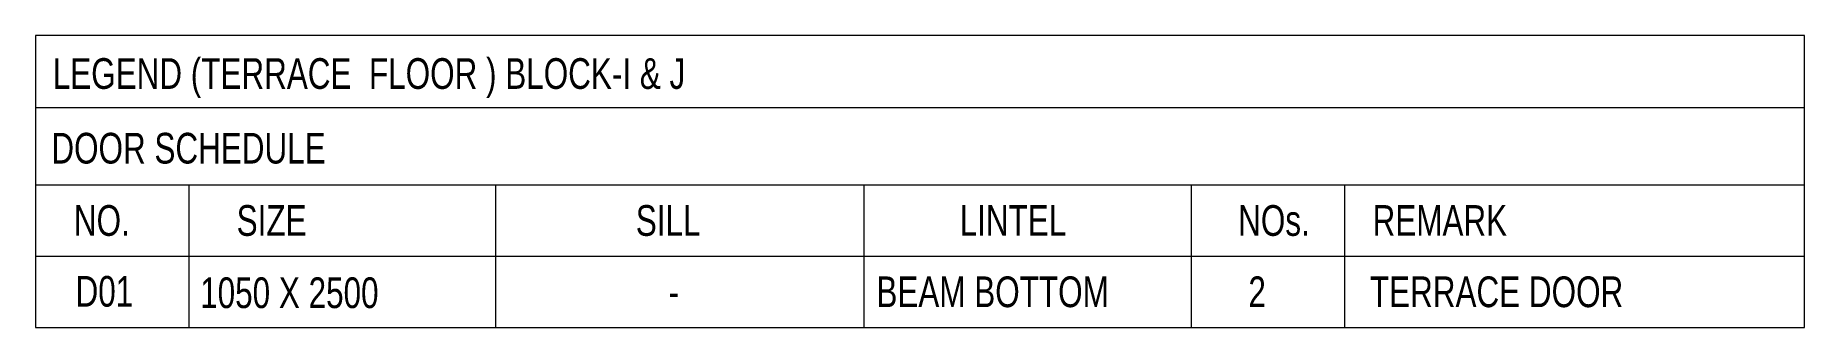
# Model space of a CAD drawing. Header units: inches. Extents: x 822859 to 1009930, y 496782 to 576896.
# Drawn here: x 935542 to 944192, y 569818 to 571247 of the extents above; entities that cross this region are included whole.
import ezdxf

# ---------------------------------------------------------------- set-up
doc = ezdxf.new("R2010")
doc.units = ezdxf.units.IN
doc.header["$LTSCALE"] = 750
doc.header["$MEASUREMENT"] = 0
doc.layers.add('a-Text1-Labels-MSA', color=7, linetype='Continuous', lineweight=13)
doc.styles.add('arial unicode', font='swisscl.ttf', dxfattribs={"height": 165})

msp = doc.modelspace()

# ---------------------------------------------------------------- texts
at = {"layer": 'a-Text1-Labels-MSA', "style": 'arial unicode'}
for s, p in [('LEGEND (TERRACE  FLOOR ) BLOCK-I & J', (935626.8, 570985.3)), ('DOOR SCHEDULE ', (935620.1, 570620.3)), ('NO.', (935730.3, 570266.9)), ('SIZE', (936526, 570266.9)), ('SILL', (938477.5, 570266.9)), ('LINTEL', (940061, 570266.9)), ('NOs.', (941422.5, 570266.9)), ('REMARK', (942079.8, 570266.9)), ('D01', (935738.5, 569920.7)), ('1050 X 2500', (936347.7, 569913.7)), ('BEAM BOTTOM', (939653.8, 569918.3)), ('2', (941472.6, 569918.3)), ('TERRACE DOOR', (942066.8, 569918.3)), ('-', (938637.2, 569918.3))]:
    msp.add_text(s, height=150, dxfattribs=at).set_placement(p)

# ---------------------------------------------------------------- linework, layer by layer
at = {"layer": 'a-Text1-Labels-MSA'}
for p, q in [((935542, 570894.5), (944192, 570894.5)), ((935542, 570516.9), (944192, 570516.9)), ((936292, 570516.9), (936292, 569818.2)), ((937792.3, 570516.9), (937792.3, 569818.2)), ((939592, 570516.9), (939592, 569818.2)), ((941192, 570516.9), (941192, 569818.2)), ((941942, 570516.9), (941942, 569818.2)), ((935542, 570167.5), (944192, 570167.5))]:
    msp.add_line(p, q, dxfattribs=at)
msp.add_lwpolyline([(935542, 569818.2), (944192, 569818.2), (944192, 571246.8), (935542, 571246.8), (935542, 569818.2), (944192, 569818.2)], dxfattribs=at)

msp.set_redraw_order([(e.dxf.handle, doc.entitydb.next_handle()) for e in msp.query("TEXT MTEXT ATTDEF DIMENSION ARC_DIMENSION")])  # texts and dimensions are drawn at this point

doc.saveas('drawing.dxf')
